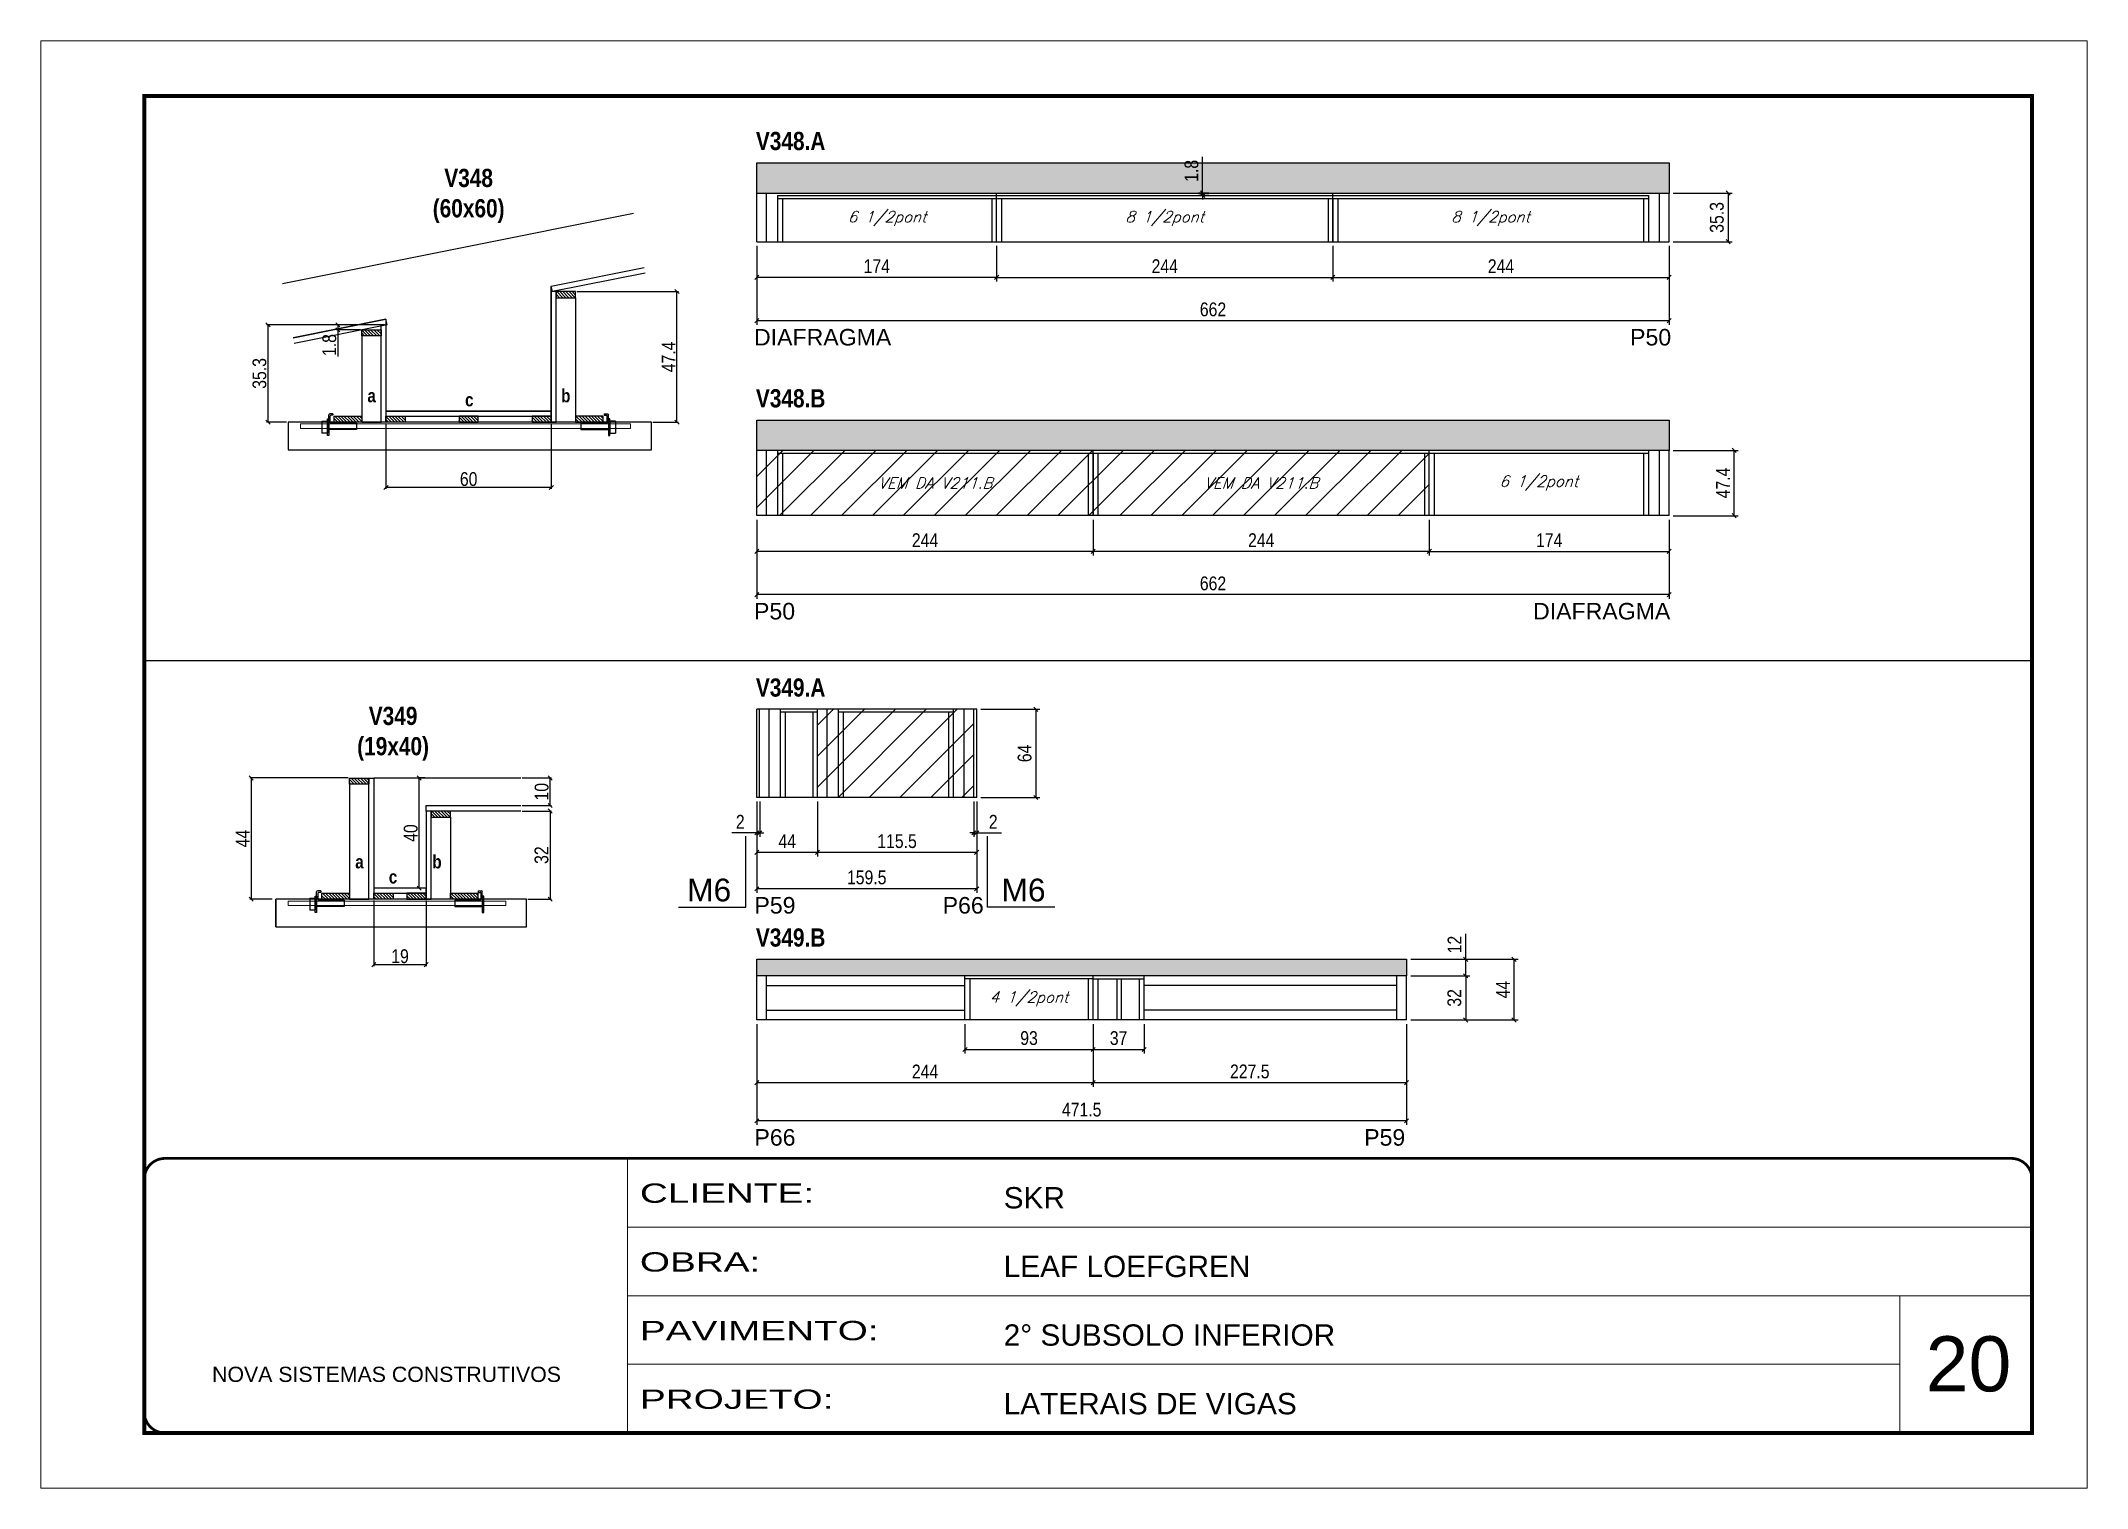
# Model space of a CAD drawing. Extents: x 3309 to 9590, y -2522 to 15424.
# Drawn here: x 8078 to 9563, y 8964 to 10014 of the extents above; entities that cross this region are included whole.
import ezdxf

# ---------------------------------------------------------------- set-up
doc = ezdxf.new("R2010")
doc.units = 0
doc.linetypes.add('CONTINUO', pattern=[0])
doc.linetypes.add('DASHED', pattern=[0.75, 0.5, -0.25])
for name, color, linetype in [('5', 5, 'Continuous'), ('barrote', 251, 'Continuous'), ('COTA', 241, 'Continuous'), ('detalhes', 4, 'Continuous'), ('NOMENCLATURA', 7, 'Continuous'), ('Painéis', 200, 'Continuous'), ('presilha', 1, 'Continuous'), ('SARR_2.2x10', 60, 'Continuous'), ('SARR_2.2x7', 40, 'Continuous'), ('SARR_3.5x7', 81, 'Continuous'), ('texto', 7, 'Continuous')]:
    doc.layers.add(name, color=color, linetype=linetype)
for name, color, linetype, lineweight in [('CARIMBO', 255, 'Continuous', 9), ('CONCRETO', 251, 'Continuous', 25), ('Folhas', 255, 'Continuous', 9), ('Hachura', 251, 'Continuous', 9), ('SARRAFO DE PRESSAO', 251, 'DASHED', 9), ('SCO-___-LAJ', 2, 'Continuous', 0)]:
    doc.layers.add(name, color=color, linetype=linetype, lineweight=lineweight)
doc.styles.add('ARIAL', font='arial.ttf')
doc.styles.add('COTA TECNICA', font='techl___.ttf', dxfattribs={"height": 10})
doc.styles.add('COTA TECNICA 2X', font='techl___.ttf', dxfattribs={"height": 10})
doc.styles.add('Romans', font='romans.shx')
doc.styles.get("Standard").update_dxf_attribs({"font": 'arial.ttf'})
doc.styles.add('TECNICA', font='techb___.ttf', dxfattribs={"height": 10})
doc.styles.add('Tecnologia', font='')
doc.styles.get('Tecnologia').set_extended_font_data('Forgotten Futurist')
doc.dimstyles.new('PAINEL', dxfattribs={"dimtxt": 10, "dimasz": 3, "dimexe": 3, "dimexo": 3, "dimgap": 3, "dimtad": 1, "dimdec": 1, "dimzin": 12, "dimdsep": 46, "dimtxsty": 'COTA TECNICA', "dimblk1": 'OBLIQUE', "dimblk2": 'OBLIQUE', "dimsah": 1, "dimcen": 0.9, "dimclrd": 4, "dimclre": 4, "dimclrt": 240, "dimadec": 1, "dimazin": 3, "dimtfac": 1, "dimtdec": 1, "dimtmove": 0, "dimatfit": 3, "dimfxl": 1, "dimtolj": 1, "dimtzin": 12, "dimarcsym": 0})
doc.dimstyles.new('SECAO', dxfattribs={"dimscale": 0.333333, "dimtxt": 5, "dimasz": 9, "dimexe": 3, "dimexo": 3, "dimgap": 3, "dimtad": 1, "dimdec": 1, "dimlfac": 0.5, "dimzin": 12, "dimdsep": 46, "dimtxsty": 'COTA TECNICA 2X', "dimblk1": 'OBLIQUE', "dimblk2": 'OBLIQUE', "dimsah": 1, "dimcen": 0.9, "dimclrd": 4, "dimclre": 4, "dimclrt": 240, "dimadec": 1, "dimazin": 3, "dimtfac": 1, "dimtdec": 1, "dimtmove": 0, "dimatfit": 3, "dimfxl": 1, "dimtolj": 1, "dimtzin": 12, "dimarcsym": 0})
pattern_1 = [(135, (41563.8285, -113775.199), (-1.122532015, -1.122532015), [])]
pattern_2 = [(135, (41484.2285, -113775.199), (-1.122532015, -1.122532015), [])]
pattern_3 = [(135, (41554.996, -114121.4133), (-1.122532015, -1.122532015), [])]

msp = doc.modelspace()

# ---------------------------------------------------------------- texts
at = {"layer": '5', "linetype": 'Continuous'}
for s, rotation, p in [('DIAFRAGMA', 359.99996, (8595.39, 9792.58)), ('P50', 0.00004, (9231.2, 9792.58)), ('P50', 359.99996, (8595.39, 9593.79)), ('DIAFRAGMA', 0.00004, (9160.77, 9593.79)), ('P59', 0.00004, (8595.69, 9380.4)), ('P66', 0.00004, (8732.28, 9380.4)), ('P66', 0.00004, (8595.69, 9212)), ('P59', 0.00004, (9038.21, 9212))]:
    msp.add_text(s, height=12, rotation=rotation, dxfattribs=at).set_placement(p)
at = {"layer": 'CARIMBO', "style": 'ARIAL'}
msp.add_text('20', height=40, dxfattribs=at).set_placement((9445.73, 9033.7))
at = {"layer": 'detalhes', "style": 'TECNICA'}
for s, p in [('a', (8314.82, 9751.36)), ('b', (8455.44, 9751.36)), ('c', (8385.7, 9748.44)), ('a', (8305.98, 9413.19)), ('b', (8361.96, 9413.18)), ('c', (8330.35, 9402.23))]:
    msp.add_text(s, height=9.6, dxfattribs=at).set_placement(p)
at = {"layer": 'NOMENCLATURA', "style": 'TECNICA'}
for s, p in [('V348.A', (8596.77, 9934.38)), ('V348.B', (8596.77, 9747.69)), ('V349.A', (8596.77, 9537.82)), ('V349.B', (8596.77, 9356.43))]:
    msp.add_text(s, height=13.2, dxfattribs=at).set_placement(p)
at = {"layer": 'NOMENCLATURA', "linetype": 'Continuous'}
for p in [(8546.83, 9389.25), (8774.97, 9389.25)]:
    msp.add_text('M6', height=16.5, dxfattribs=at).set_placement(p)
at = {"layer": 'NOMENCLATURA', "char_height": 13.2, "attachment_point": 2, "style": 'TECNICA'}
for s, insert in [('V348\\P(60x60)', (8388.29, 9920.76)), ('V349\\P(19x40)', (8333.46, 9530.45))]:
    msp.add_mtext_dynamic_manual_height_columns(s, width=300.2766, gutter_width=1, heights=[0], dxfattribs=dict(at, insert=insert))
at = {"layer": 'texto', "color": 2, "char_height": 8, "attachment_point": 5, "style": 'Romans'}
for s, insert in [('{\\Q19;\\C256;6 1/2pont}', (8691.99, 9884.65)), ('{\\Q19;\\C256;8 1/2pont}', (8893.49, 9884.65)), ('{\\Q19;\\C256;8 1/2pont}', (9129.99, 9884.65)), ('{\\Q19;\\C256;6 1/2pont}', (9164.99, 9692.81)), ('{\\Q19;\\C256;VEM DA V211.B}', (8726.99, 9692.81)), ('{\\Q19;\\C256;VEM DA V211.B}', (8963.49, 9692.81)), ('{\\Q19;\\C256;4 1/2pont}', (8794.99, 9318.52))]:
    msp.add_mtext(s, dxfattribs=dict(at, insert=insert))

# ---------------------------------------------------------------- blocks, each defined once
blk = doc.blocks.new('9999999999')
at = {"color": 30, "linetype": 'CONTINUO'}
for p, q in [((98564.6, 34230.2), (98564.6, 34429.4)), ((98564.6, 34379.6), (99584, 34379.6)), ((98564.6, 34329.8), (99488, 34329.8)), ((99584, 34329.8), (99488, 34329.8)), ((99488, 34329.8), (99488, 34230.2)), ((98564.6, 34280), (99488, 34280))]:
    blk.add_line(p, q, dxfattribs=at)
at = {"color": 30, "linetype": 'CONTINUO', "const_width": 2}
blk.add_lwpolyline([(99584, 34230.2), (99584, 34414.4, 0.414214), (99569, 34429.4), (98229, 34429.4, 0.414214), (98214, 34414.4), (98214, 34245.2, 0.414214), (98229, 34230.2), (99584, 34230.2)], format="xyb", dxfattribs=at)
at = {"layer": 'Folhas'}
blk.add_lwpolyline([(98139, 34190.2), (99624, 34190.2), (99624, 35240.2), (98139, 35240.2)], close=True, dxfattribs=at)
at = {"layer": 'Folhas', "color": 30, "const_width": 3}
blk.add_lwpolyline([(98214, 34230.2), (99584, 34230.2), (99584, 35200.2), (98214, 35200.2)], close=True, dxfattribs=at)
at = {"color": 7, "linetype": 'Continuous', "ltscale": 5, "style": 'ARIAL'}
for s, height, p in [('SKR', 15.48, (98837.7, 34393.1)), ('LEAF LOEFGREN', 15.483, (98837.7, 34343.3)), ('2° SUBSOLO INFERIOR', 15.483, (98837.7, 34293.5)), ('NOVA SISTEMAS CONSTRUTIVOS', 11.059, (98263.2, 34267.2)), ('LATERAIS DE VIGAS', 15.483, (98837.7, 34243.7))]:
    blk.add_text(s, height=height, dxfattribs=at).set_placement(p)
at = {"layer": 'Folhas', "color": 7, "style": 'Tecnologia', "width": 1.5}
for s, p in [('CLIENTE:', (98573.7, 34397.2)), ('OBRA:', (98573.7, 34347.3)), ('PAVIMENTO:', (98573.7, 34297.5)), ('PROJETO:', (98573.7, 34247.7))]:
    blk.add_text(s, height=14, dxfattribs=at).set_placement(p)
blk = doc.blocks.new('_Oblique')
at = {"color": 0, "linetype": 'ByBlock', "lineweight": -2}
blk.add_line((-0.5, -0.5), (0.5, 0.5), dxfattribs=at)
blk = doc.blocks.new('*D1602')
at = {"layer": 'COTA', "color": 4, "lineweight": -2, "transparency": 16777216}
for p, q in [((8328.3, 9736), (8328.3, 9688.5)), ((8448.3, 9736), (8448.3, 9688.5)), ((8448.3, 9689.5), (8328.3, 9689.5))]:
    blk.add_line(p, q, dxfattribs=at)
at = {"layer": 'Defpoints', "color": 0, "transparency": 16777216}
for p in [(8328.3, 9737), (8448.3, 9737), (8328.3, 9689.5)]:
    blk.add_point(p, dxfattribs=at)
at = {"layer": 'COTA', "color": 4, "lineweight": -2, "transparency": 16777216, "xscale": 3, "yscale": 3, "zscale": 3, "rotation": 180}
blk.add_blockref('_Oblique', (8328.3, 9689.5), dxfattribs=at)
at = {"layer": 'COTA', "color": 4, "lineweight": -2, "transparency": 16777216, "xscale": 3, "yscale": 3, "zscale": 3}
blk.add_blockref('_Oblique', (8448.3, 9689.5), dxfattribs=at)
at = {"layer": 'COTA', "color": 240, "transparency": 16777216, "insert": (8388.3, 9695.6), "char_height": 10, "attachment_point": 5, "style": 'COTA TECNICA 2X'}
blk.add_mtext('\\A1;60', dxfattribs=at)
blk = doc.blocks.new('PRESILHA METÁLICA 1')
at = {"layer": 'presilha'}
for p, q in [((0, 13), (6, 13)), ((0, 13), (0, 0)), ((6, 0), (0, 0)), ((6, 15.5), (7.5, 15.5)), ((6, -2.5), (6, 15.5)), ((6, 13), (6, 0)), ((7.5, 10.6), (7.5, 19.9)), ((7.5, 15.5), (7.5, -2.5)), ((37.5, 4.1), (7.5, 4.1)), ((12, 21), (8.6, 21)), ((9, 11.6), (9, 18.9)), ((12, 19.5), (9.6, 19.5)), ((37.5, 11), (9.6, 11)), ((12, 21), (12, 19.5)), ((37.5, 11), (37.5, 4.1)), ((7.5, -2.5), (6, -2.5))]:
    blk.add_line(p, q, dxfattribs=at)
for centre, radius, start, end in [((8.6, 19.9), 1.14, 90, 180), ((9.6, 18.9), 0.57, 90, 180), ((9.6, 11.6), 0.57, 180, 270)]:
    blk.add_arc(centre, radius, start, end, dxfattribs=at)
blk = doc.blocks.new('*D1603')
at = {"layer": 'COTA', "color": 4, "lineweight": -2, "transparency": 16777216}
for p, q in [((8466.9, 9831.7), (8540.5, 9831.7)), ((8539.5, 9737), (8539.5, 9831.7)), ((8521.9, 9737), (8540.5, 9737))]:
    blk.add_line(p, q, dxfattribs=at)
at = {"layer": 'Defpoints', "color": 0, "transparency": 16777216}
for p in [(8465.9, 9831.7), (8539.5, 9831.7), (8520.9, 9737)]:
    blk.add_point(p, dxfattribs=at)
at = {"layer": 'COTA', "color": 4, "lineweight": -2, "transparency": 16777216, "xscale": 3, "yscale": 3, "zscale": 3}
for p, rotation in [((8539.5, 9831.7), 90), ((8539.5, 9737), 270)]:
    blk.add_blockref('_Oblique', p, dxfattribs=dict(at, rotation=rotation))
at = {"layer": 'COTA', "color": 240, "transparency": 16777216, "insert": (8533.4, 9784.3), "char_height": 10, "attachment_point": 5, "rotation": 90, "style": 'COTA TECNICA 2X'}
blk.add_mtext('\\A1;47.4', dxfattribs=at)
blk = doc.blocks.new('*D1604')
at = {"layer": 'COTA', "color": 4, "lineweight": -2, "transparency": 16777216}
for p, q in [((8323.7, 9807.5), (8241.7, 9807.5)), ((8242.7, 9737), (8242.7, 9807.5)), ((8256.2, 9737), (8241.7, 9737))]:
    blk.add_line(p, q, dxfattribs=at)
at = {"layer": 'Defpoints', "color": 0, "transparency": 16777216}
for p in [(8242.7, 9807.5), (8324.7, 9807.5), (8257.2, 9737)]:
    blk.add_point(p, dxfattribs=at)
at = {"layer": 'COTA', "color": 4, "lineweight": -2, "transparency": 16777216, "xscale": 3, "yscale": 3, "zscale": 3}
for p, rotation in [((8242.7, 9807.5), 90), ((8242.7, 9737), 270)]:
    blk.add_blockref('_Oblique', p, dxfattribs=dict(at, rotation=rotation))
at = {"layer": 'COTA', "color": 240, "transparency": 16777216, "insert": (8236.5, 9772.3), "char_height": 10, "attachment_point": 5, "rotation": 90, "style": 'COTA TECNICA 2X'}
blk.add_mtext('\\A1;35.3', dxfattribs=at)
blk = doc.blocks.new('*D1605')
at = {"layer": 'COTA', "color": 4, "lineweight": -2, "transparency": 16777216}
for p, q in [((8327.3, 9807.5), (8292.3, 9807.5)), ((8309.7, 9804), (8292.3, 9804)), ((8293.3, 9807.5), (8293.3, 9804)), ((8293.3, 9804), (8293.3, 9784.7))]:
    blk.add_line(p, q, dxfattribs=at)
at = {"layer": 'Defpoints', "color": 0, "transparency": 16777216}
for p in [(8293.3, 9804), (8310.7, 9804), (8328.3, 9807.5)]:
    blk.add_point(p, dxfattribs=at)
at = {"layer": 'COTA', "color": 4, "lineweight": -2, "transparency": 16777216, "xscale": 3, "yscale": 3, "zscale": 3}
for p, rotation in [((8293.3, 9807.5), 90), ((8293.3, 9804), 270)]:
    blk.add_blockref('_Oblique', p, dxfattribs=dict(at, rotation=rotation))
at = {"layer": 'COTA', "color": 240, "transparency": 16777216, "insert": (8287.2, 9792.9), "char_height": 10, "attachment_point": 5, "rotation": 90, "style": 'COTA TECNICA 2X'}
blk.add_mtext('\\A1;1.8', dxfattribs=at)
blk = doc.blocks.new('*D1606')
at = {"layer": 'COTA', "color": 4, "linetype": 'ByBlock', "lineweight": -2, "transparency": 16777216}
for p, q in [((8771.5, 9864.9), (8771.5, 9839)), ((9015.5, 9864.9), (9015.5, 9839)), ((8771.5, 9842), (9015.5, 9842))]:
    blk.add_line(p, q, dxfattribs=at)
at = {"layer": 'Defpoints', "color": 0, "linetype": 'ByBlock', "transparency": 16777216}
for p in [(8771.5, 9867.9), (9015.5, 9867.9), (9015.5, 9842)]:
    blk.add_point(p, dxfattribs=at)
at = {"layer": 'COTA', "color": 4, "linetype": 'ByBlock', "lineweight": -2, "transparency": 16777216, "xscale": 3, "yscale": 3, "zscale": 3, "rotation": 180}
blk.add_blockref('_Oblique', (8771.5, 9842), dxfattribs=at)
at = {"layer": 'COTA', "color": 4, "linetype": 'ByBlock', "lineweight": -2, "transparency": 16777216, "xscale": 3, "yscale": 3, "zscale": 3}
blk.add_blockref('_Oblique', (9015.5, 9842), dxfattribs=at)
at = {"layer": 'COTA', "color": 240, "linetype": 'ByBlock', "transparency": 16777216, "insert": (8893.5, 9850.1), "char_height": 10, "attachment_point": 5, "style": 'COTA TECNICA'}
blk.add_mtext('\\A1;244', dxfattribs=at)
blk = doc.blocks.new('*D1607')
at = {"layer": 'COTA', "color": 4, "linetype": 'ByBlock', "lineweight": -2, "transparency": 16777216}
for p, q in [((9015.5, 9864.9), (9015.5, 9839)), ((9259.5, 9864.9), (9259.5, 9839)), ((9015.5, 9842), (9259.5, 9842))]:
    blk.add_line(p, q, dxfattribs=at)
at = {"layer": 'Defpoints', "color": 0, "linetype": 'ByBlock', "transparency": 16777216}
for p in [(9015.5, 9867.9), (9259.5, 9867.9), (9259.5, 9842)]:
    blk.add_point(p, dxfattribs=at)
at = {"layer": 'COTA', "color": 4, "linetype": 'ByBlock', "lineweight": -2, "transparency": 16777216, "xscale": 3, "yscale": 3, "zscale": 3, "rotation": 180}
blk.add_blockref('_Oblique', (9015.5, 9842), dxfattribs=at)
at = {"layer": 'COTA', "color": 4, "linetype": 'ByBlock', "lineweight": -2, "transparency": 16777216, "xscale": 3, "yscale": 3, "zscale": 3}
blk.add_blockref('_Oblique', (9259.5, 9842), dxfattribs=at)
at = {"layer": 'COTA', "color": 240, "linetype": 'ByBlock', "transparency": 16777216, "insert": (9137.5, 9850.1), "char_height": 10, "attachment_point": 5, "style": 'COTA TECNICA'}
blk.add_mtext('\\A1;244', dxfattribs=at)
blk = doc.blocks.new('*D1608')
at = {"layer": 'COTA', "color": 4, "lineweight": -2, "transparency": 16777216}
for p, q in [((8597.5, 9864.9), (8597.5, 9839)), ((8771.5, 9864.9), (8771.5, 9839)), ((8771.5, 9842), (8597.5, 9842))]:
    blk.add_line(p, q, dxfattribs=at)
at = {"layer": 'Defpoints', "color": 0, "transparency": 16777216}
for p in [(8597.5, 9867.9), (8771.5, 9867.9), (8597.5, 9842)]:
    blk.add_point(p, dxfattribs=at)
at = {"layer": 'COTA', "color": 4, "lineweight": -2, "transparency": 16777216, "xscale": 3, "yscale": 3, "zscale": 3, "rotation": 180}
blk.add_blockref('_Oblique', (8597.5, 9842), dxfattribs=at)
at = {"layer": 'COTA', "color": 4, "lineweight": -2, "transparency": 16777216, "xscale": 3, "yscale": 3, "zscale": 3}
blk.add_blockref('_Oblique', (8771.5, 9842), dxfattribs=at)
at = {"layer": 'COTA', "color": 240, "transparency": 16777216, "insert": (8684.5, 9850.1), "char_height": 10, "attachment_point": 5, "style": 'COTA TECNICA'}
blk.add_mtext('\\A1;174', dxfattribs=at)
blk = doc.blocks.new('*D1609')
at = {"layer": 'COTA', "color": 4, "linetype": 'ByBlock', "lineweight": -2, "transparency": 16777216}
for p, q in [((8841.5, 9666.1), (8841.5, 9640.2)), ((9085.5, 9666.1), (9085.5, 9640.2)), ((9085.5, 9643.2), (8841.5, 9643.2))]:
    blk.add_line(p, q, dxfattribs=at)
at = {"layer": 'Defpoints', "color": 0, "linetype": 'ByBlock', "transparency": 16777216}
for p in [(8841.5, 9669.1), (9085.5, 9669.1), (8841.5, 9643.2)]:
    blk.add_point(p, dxfattribs=at)
at = {"layer": 'COTA', "color": 4, "linetype": 'ByBlock', "lineweight": -2, "transparency": 16777216, "xscale": 3, "yscale": 3, "zscale": 3, "rotation": 180}
blk.add_blockref('_Oblique', (8841.5, 9643.2), dxfattribs=at)
at = {"layer": 'COTA', "color": 4, "linetype": 'ByBlock', "lineweight": -2, "transparency": 16777216, "xscale": 3, "yscale": 3, "zscale": 3}
blk.add_blockref('_Oblique', (9085.5, 9643.2), dxfattribs=at)
at = {"layer": 'COTA', "color": 240, "linetype": 'ByBlock', "transparency": 16777216, "insert": (8963.5, 9651.3), "char_height": 10, "attachment_point": 5, "style": 'COTA TECNICA'}
blk.add_mtext('\\A1;244', dxfattribs=at)
blk = doc.blocks.new('*D1610')
at = {"layer": 'COTA', "color": 4, "linetype": 'ByBlock', "lineweight": -2, "transparency": 16777216}
for p, q in [((8597.5, 9666.1), (8597.5, 9640.2)), ((8841.5, 9666.1), (8841.5, 9640.2)), ((8841.5, 9643.2), (8597.5, 9643.2))]:
    blk.add_line(p, q, dxfattribs=at)
at = {"layer": 'Defpoints', "color": 0, "linetype": 'ByBlock', "transparency": 16777216}
for p in [(8597.5, 9669.1), (8841.5, 9669.1), (8597.5, 9643.2)]:
    blk.add_point(p, dxfattribs=at)
at = {"layer": 'COTA', "color": 4, "linetype": 'ByBlock', "lineweight": -2, "transparency": 16777216, "xscale": 3, "yscale": 3, "zscale": 3, "rotation": 180}
blk.add_blockref('_Oblique', (8597.5, 9643.2), dxfattribs=at)
at = {"layer": 'COTA', "color": 4, "linetype": 'ByBlock', "lineweight": -2, "transparency": 16777216, "xscale": 3, "yscale": 3, "zscale": 3}
blk.add_blockref('_Oblique', (8841.5, 9643.2), dxfattribs=at)
at = {"layer": 'COTA', "color": 240, "linetype": 'ByBlock', "transparency": 16777216, "insert": (8719.5, 9651.3), "char_height": 10, "attachment_point": 5, "style": 'COTA TECNICA'}
blk.add_mtext('\\A1;244', dxfattribs=at)
blk = doc.blocks.new('*D1611')
at = {"layer": 'COTA', "color": 4, "linetype": 'ByBlock', "lineweight": -2, "transparency": 16777216}
for p, q in [((8597.5, 9666.1), (8597.5, 9608.8)), ((9259.5, 9666.1), (9259.5, 9608.8)), ((9259.5, 9611.8), (8597.5, 9611.8))]:
    blk.add_line(p, q, dxfattribs=at)
at = {"layer": 'Defpoints', "color": 0, "linetype": 'ByBlock', "transparency": 16777216}
for p in [(8597.5, 9669.1), (9259.5, 9669.1), (8597.5, 9611.8)]:
    blk.add_point(p, dxfattribs=at)
at = {"layer": 'COTA', "color": 4, "linetype": 'ByBlock', "lineweight": -2, "transparency": 16777216, "xscale": 3, "yscale": 3, "zscale": 3, "rotation": 180}
blk.add_blockref('_Oblique', (8597.5, 9611.8), dxfattribs=at)
at = {"layer": 'COTA', "color": 4, "linetype": 'ByBlock', "lineweight": -2, "transparency": 16777216, "xscale": 3, "yscale": 3, "zscale": 3}
blk.add_blockref('_Oblique', (9259.5, 9611.8), dxfattribs=at)
at = {"layer": 'COTA', "color": 240, "linetype": 'ByBlock', "transparency": 16777216, "insert": (8928.5, 9619.9), "char_height": 10, "attachment_point": 5, "style": 'COTA TECNICA'}
blk.add_mtext('\\A1;662', dxfattribs=at)
blk = doc.blocks.new('*D1612')
at = {"layer": 'COTA', "color": 4, "lineweight": -2, "transparency": 16777216}
for p, q in [((9085.5, 9666.1), (9085.5, 9640.2)), ((9259.5, 9666.1), (9259.5, 9640.2)), ((9085.5, 9643.2), (9259.5, 9643.2))]:
    blk.add_line(p, q, dxfattribs=at)
at = {"layer": 'Defpoints', "color": 0, "transparency": 16777216}
for p in [(9085.5, 9669.1), (9259.5, 9669.1), (9259.5, 9643.2)]:
    blk.add_point(p, dxfattribs=at)
at = {"layer": 'COTA', "color": 4, "lineweight": -2, "transparency": 16777216, "xscale": 3, "yscale": 3, "zscale": 3, "rotation": 180}
blk.add_blockref('_Oblique', (9085.5, 9643.2), dxfattribs=at)
at = {"layer": 'COTA', "color": 4, "lineweight": -2, "transparency": 16777216, "xscale": 3, "yscale": 3, "zscale": 3}
blk.add_blockref('_Oblique', (9259.5, 9643.2), dxfattribs=at)
at = {"layer": 'COTA', "color": 240, "transparency": 16777216, "insert": (9172.5, 9651.3), "char_height": 10, "attachment_point": 5, "style": 'COTA TECNICA'}
blk.add_mtext('\\A1;174', dxfattribs=at)
blk = doc.blocks.new('*D1613')
at = {"layer": 'COTA', "color": 4, "lineweight": -2, "transparency": 16777216}
for p, q in [((9262.5, 9716.5), (9309.7, 9716.5)), ((9306.7, 9669.1), (9306.7, 9716.5)), ((9262.5, 9669.1), (9309.7, 9669.1))]:
    blk.add_line(p, q, dxfattribs=at)
at = {"layer": 'Defpoints', "color": 0, "transparency": 16777216}
for p in [(9259.5, 9716.5), (9306.7, 9716.5), (9259.5, 9669.1)]:
    blk.add_point(p, dxfattribs=at)
at = {"layer": 'COTA', "color": 4, "lineweight": -2, "transparency": 16777216, "xscale": 3, "yscale": 3, "zscale": 3}
for p, rotation in [((9306.7, 9716.5), 90), ((9306.7, 9669.1), 270)]:
    blk.add_blockref('_Oblique', p, dxfattribs=dict(at, rotation=rotation))
at = {"layer": 'COTA', "color": 240, "transparency": 16777216, "insert": (9298.6, 9692.8), "char_height": 10, "attachment_point": 5, "rotation": 90, "style": 'COTA TECNICA'}
blk.add_mtext('\\A1;47.4', dxfattribs=at)
blk = doc.blocks.new('*D1614')
at = {"layer": 'COTA', "color": 4, "lineweight": -2, "transparency": 16777216}
for p, q in [((8921, 9903.2), (8921, 9929.5)), ((8925.5, 9903.2), (8918, 9903.2)), ((8925.5, 9901.4), (8918, 9901.4)), ((8921, 9901.4), (8921, 9903.2)), ((8921, 9901.4), (8921, 9898.4))]:
    blk.add_line(p, q, dxfattribs=at)
at = {"layer": 'Defpoints', "color": 0, "transparency": 16777216}
for p in [(8921, 9903.2), (8928.5, 9903.2), (8928.5, 9901.4)]:
    blk.add_point(p, dxfattribs=at)
at = {"layer": 'COTA', "color": 4, "lineweight": -2, "transparency": 16777216, "xscale": 3, "yscale": 3, "zscale": 3}
for p, rotation in [((8921, 9903.2), 270), ((8921, 9901.4), 90)]:
    blk.add_blockref('_Oblique', p, dxfattribs=dict(at, rotation=rotation))
at = {"layer": 'COTA', "color": 240, "transparency": 16777216, "insert": (8912.9, 9919.3), "char_height": 10, "attachment_point": 5, "rotation": 90, "style": 'COTA TECNICA'}
blk.add_mtext('\\A1;1.8', dxfattribs=at)
blk = doc.blocks.new('*D1615')
at = {"layer": 'COTA', "color": 4, "lineweight": -2, "transparency": 16777216}
for p, q in [((8597.5, 9864.9), (8597.5, 9807.6)), ((9259.5, 9864.9), (9259.5, 9807.6)), ((8597.5, 9810.6), (9259.5, 9810.6))]:
    blk.add_line(p, q, dxfattribs=at)
at = {"layer": 'Defpoints', "color": 0, "transparency": 16777216}
for p in [(8597.5, 9867.9), (9259.5, 9867.9), (9259.5, 9810.6)]:
    blk.add_point(p, dxfattribs=at)
at = {"layer": 'COTA', "color": 4, "lineweight": -2, "transparency": 16777216, "xscale": 3, "yscale": 3, "zscale": 3, "rotation": 180}
blk.add_blockref('_Oblique', (8597.5, 9810.6), dxfattribs=at)
at = {"layer": 'COTA', "color": 4, "lineweight": -2, "transparency": 16777216, "xscale": 3, "yscale": 3, "zscale": 3}
blk.add_blockref('_Oblique', (9259.5, 9810.6), dxfattribs=at)
at = {"layer": 'COTA', "color": 240, "transparency": 16777216, "insert": (8928.5, 9818.7), "char_height": 10, "attachment_point": 5, "style": 'COTA TECNICA'}
blk.add_mtext('\\A1;662', dxfattribs=at)
blk = doc.blocks.new('*D1616')
at = {"layer": 'COTA', "color": 4, "lineweight": -2, "transparency": 16777216}
for p, q in [((9262.5, 9903.2), (9305.4, 9903.2)), ((9302.4, 9903.2), (9302.4, 9867.9)), ((9262.5, 9867.9), (9305.4, 9867.9))]:
    blk.add_line(p, q, dxfattribs=at)
at = {"layer": 'Defpoints', "color": 0, "transparency": 16777216}
for p in [(9259.5, 9903.2), (9259.5, 9867.9), (9302.4, 9867.9)]:
    blk.add_point(p, dxfattribs=at)
at = {"layer": 'COTA', "color": 4, "lineweight": -2, "transparency": 16777216, "xscale": 3, "yscale": 3, "zscale": 3}
for p, rotation in [((9302.4, 9903.2), 90), ((9302.4, 9867.9), 270)]:
    blk.add_blockref('_Oblique', p, dxfattribs=dict(at, rotation=rotation))
at = {"layer": 'COTA', "color": 240, "transparency": 16777216, "insert": (9294.2, 9885.5), "char_height": 10, "attachment_point": 5, "rotation": 90, "style": 'COTA TECNICA'}
blk.add_mtext('\\A1;35.3', dxfattribs=at)
blk = doc.blocks.new('*D1617')
at = {"layer": 'COTA', "color": 4, "lineweight": -2, "transparency": 16777216}
for p, q in [((8319.5, 9389.8), (8319.5, 9342.3)), ((8357.5, 9389.8), (8357.5, 9342.3)), ((8357.5, 9343.3), (8319.5, 9343.3))]:
    blk.add_line(p, q, dxfattribs=at)
at = {"layer": 'Defpoints', "color": 0, "transparency": 16777216}
for p in [(8319.5, 9390.8), (8357.5, 9390.8), (8319.5, 9343.3)]:
    blk.add_point(p, dxfattribs=at)
at = {"layer": 'COTA', "color": 4, "lineweight": -2, "transparency": 16777216, "xscale": 3, "yscale": 3, "zscale": 3, "rotation": 180}
blk.add_blockref('_Oblique', (8319.5, 9343.3), dxfattribs=at)
at = {"layer": 'COTA', "color": 4, "lineweight": -2, "transparency": 16777216, "xscale": 3, "yscale": 3, "zscale": 3}
blk.add_blockref('_Oblique', (8357.5, 9343.3), dxfattribs=at)
at = {"layer": 'COTA', "color": 240, "transparency": 16777216, "insert": (8338.5, 9349.4), "char_height": 10, "attachment_point": 5, "style": 'COTA TECNICA 2X'}
blk.add_mtext('\\A1;19', dxfattribs=at)
blk = doc.blocks.new('PRESILHA METÁLICA 2')
at = {"layer": 'presilha'}
for p, q in [((-5.2, 23.5), (-5.2, 22)), ((-5.2, 23.5), (-1.9, 23.5)), ((-0.8, 14.6), (-0.8, 22.4)), ((-30.8, 13.5), (-30.8, 6.6)), ((-30.8, 13.5), (-2.8, 13.5)), ((-30.8, 6.6), (-0.8, 6.6)), ((-5.2, 22), (-2.8, 22)), ((-2.2, 14.1), (-2.2, 21.4)), ((0.8, 18), (-0.8, 18)), ((-0.8, 18), (-0.8, 0)), ((-0.8, 0), (0.8, 0)), ((0.8, 0), (0.8, 18))]:
    blk.add_line(p, q, dxfattribs=at)
for centre, radius, start, end in [((-1.9, 22.4), 1.14, 0, 90), ((-2.8, 21.4), 0.57, 0, 90), ((-2.8, 14.1), 0.57, 270, 0)]:
    blk.add_arc(centre, radius, start, end, dxfattribs=at)
blk = doc.blocks.new('*D1618')
at = {"layer": 'COTA', "color": 4, "lineweight": -2, "transparency": 16777216}
for p, q in [((8300.9, 9478.8), (8229.4, 9478.8)), ((8230.4, 9478.8), (8230.4, 9390.8)), ((8245.6, 9390.8), (8229.4, 9390.8))]:
    blk.add_line(p, q, dxfattribs=at)
at = {"layer": 'Defpoints', "color": 0, "transparency": 16777216}
for p in [(8301.9, 9478.8), (8230.4, 9390.8), (8246.6, 9390.8)]:
    blk.add_point(p, dxfattribs=at)
at = {"layer": 'COTA', "color": 4, "lineweight": -2, "transparency": 16777216, "xscale": 3, "yscale": 3, "zscale": 3}
for p, rotation in [((8230.4, 9478.8), 90), ((8230.4, 9390.8), 270)]:
    blk.add_blockref('_Oblique', p, dxfattribs=dict(at, rotation=rotation))
at = {"layer": 'COTA', "color": 240, "transparency": 16777216, "insert": (8224.3, 9434.8), "char_height": 10, "attachment_point": 5, "rotation": 90, "style": 'COTA TECNICA 2X'}
blk.add_mtext('\\A1;44', dxfattribs=at)
blk = doc.blocks.new('*D1619')
at = {"layer": 'COTA', "color": 4, "lineweight": -2, "transparency": 16777216}
for p, q in [((8427.2, 9454.8), (8448.4, 9454.8)), ((8447.4, 9454.8), (8447.4, 9390.8)), ((8431.3, 9390.8), (8448.4, 9390.8))]:
    blk.add_line(p, q, dxfattribs=at)
at = {"layer": 'Defpoints', "color": 0, "transparency": 16777216}
for p in [(8426.2, 9454.8), (8430.3, 9390.8), (8447.4, 9390.8)]:
    blk.add_point(p, dxfattribs=at)
at = {"layer": 'COTA', "color": 4, "lineweight": -2, "transparency": 16777216, "xscale": 3, "yscale": 3, "zscale": 3}
for p, rotation in [((8447.4, 9454.8), 90), ((8447.4, 9390.8), 270)]:
    blk.add_blockref('_Oblique', p, dxfattribs=dict(at, rotation=rotation))
at = {"layer": 'COTA', "color": 240, "transparency": 16777216, "insert": (8441.2, 9422.8), "char_height": 10, "attachment_point": 5, "rotation": 90, "style": 'COTA TECNICA 2X'}
blk.add_mtext('\\A1;32', dxfattribs=at)
blk = doc.blocks.new('*D1620')
at = {"layer": 'COTA', "color": 4, "lineweight": -2, "transparency": 16777216}
for p, q in [((8356.5, 9478.8), (8351.4, 9478.8)), ((8352.4, 9398.8), (8352.4, 9478.8)), ((8356.5, 9398.8), (8351.4, 9398.8))]:
    blk.add_line(p, q, dxfattribs=at)
at = {"layer": 'Defpoints', "color": 0, "transparency": 16777216}
for p in [(8352.4, 9478.8), (8357.5, 9478.8), (8357.5, 9398.8)]:
    blk.add_point(p, dxfattribs=at)
at = {"layer": 'COTA', "color": 4, "lineweight": -2, "transparency": 16777216, "xscale": 3, "yscale": 3, "zscale": 3}
for p, rotation in [((8352.4, 9478.8), 90), ((8352.4, 9398.8), 270)]:
    blk.add_blockref('_Oblique', p, dxfattribs=dict(at, rotation=rotation))
at = {"layer": 'COTA', "color": 240, "transparency": 16777216, "insert": (8346.3, 9438.8), "char_height": 10, "attachment_point": 5, "rotation": 90, "style": 'COTA TECNICA 2X'}
blk.add_mtext('\\A1;40', dxfattribs=at)
blk = doc.blocks.new('*D1621')
at = {"layer": 'COTA', "color": 4, "lineweight": -2, "transparency": 16777216}
for p, q in [((8427.2, 9478.8), (8448.4, 9478.8)), ((8447.4, 9458.8), (8447.4, 9478.8)), ((8427.2, 9458.8), (8448.4, 9458.8))]:
    blk.add_line(p, q, dxfattribs=at)
at = {"layer": 'Defpoints', "color": 0, "transparency": 16777216}
for p in [(8426.2, 9478.8), (8447.4, 9478.8), (8426.2, 9458.8)]:
    blk.add_point(p, dxfattribs=at)
at = {"layer": 'COTA', "color": 4, "lineweight": -2, "transparency": 16777216, "xscale": 3, "yscale": 3, "zscale": 3}
for p, rotation in [((8447.4, 9478.8), 90), ((8447.4, 9458.8), 270)]:
    blk.add_blockref('_Oblique', p, dxfattribs=dict(at, rotation=rotation))
at = {"layer": 'COTA', "color": 240, "transparency": 16777216, "insert": (8441.3, 9468.8), "char_height": 10, "attachment_point": 5, "rotation": 90, "style": 'COTA TECNICA 2X'}
blk.add_mtext('\\A1;10', dxfattribs=at)
blk = doc.blocks.new('*D1624')
at = {"layer": 'COTA', "color": 4, "linetype": 'ByBlock', "lineweight": -2, "transparency": 16777216}
for p, q in [((8641.5, 9461.6), (8641.5, 9421.8)), ((8757, 9461.6), (8757, 9421.8)), ((8757, 9424.8), (8641.5, 9424.8))]:
    blk.add_line(p, q, dxfattribs=at)
at = {"layer": 'Defpoints', "color": 0, "linetype": 'ByBlock', "transparency": 16777216}
for p in [(8641.5, 9464.6), (8757, 9464.6), (8641.5, 9424.8)]:
    blk.add_point(p, dxfattribs=at)
at = {"layer": 'COTA', "color": 4, "linetype": 'ByBlock', "lineweight": -2, "transparency": 16777216, "xscale": 3, "yscale": 3, "zscale": 3, "rotation": 180}
blk.add_blockref('_Oblique', (8641.5, 9424.8), dxfattribs=at)
at = {"layer": 'COTA', "color": 4, "linetype": 'ByBlock', "lineweight": -2, "transparency": 16777216, "xscale": 3, "yscale": 3, "zscale": 3}
blk.add_blockref('_Oblique', (8757, 9424.8), dxfattribs=at)
at = {"layer": 'COTA', "color": 240, "linetype": 'ByBlock', "transparency": 16777216, "insert": (8699.2, 9432.9), "char_height": 10, "attachment_point": 5, "style": 'COTA TECNICA'}
blk.add_mtext('\\A1;115.5', dxfattribs=at)
blk = doc.blocks.new('*D1625')
at = {"layer": 'COTA', "color": 4, "lineweight": -2, "transparency": 16777216}
for p, q in [((8760, 9528.6), (8802.9, 9528.6)), ((8799.9, 9528.6), (8799.9, 9464.6)), ((8760, 9464.6), (8802.9, 9464.6))]:
    blk.add_line(p, q, dxfattribs=at)
at = {"layer": 'Defpoints', "color": 0, "transparency": 16777216}
for p in [(8757, 9528.6), (8757, 9464.6), (8799.9, 9464.6)]:
    blk.add_point(p, dxfattribs=at)
at = {"layer": 'COTA', "color": 4, "lineweight": -2, "transparency": 16777216, "xscale": 3, "yscale": 3, "zscale": 3}
for p, rotation in [((8799.9, 9528.6), 90), ((8799.9, 9464.6), 270)]:
    blk.add_blockref('_Oblique', p, dxfattribs=dict(at, rotation=rotation))
at = {"layer": 'COTA', "color": 240, "transparency": 16777216, "insert": (8791.8, 9496.6), "char_height": 10, "attachment_point": 5, "rotation": 90, "style": 'COTA TECNICA'}
blk.add_mtext('\\A1;64', dxfattribs=at)
blk = doc.blocks.new('*D1622')
at = {"layer": 'COTA', "color": 4, "linetype": 'ByBlock', "lineweight": -2, "transparency": 16777216}
for p, q in [((8841.5, 9300.2), (8841.5, 9254.7)), ((9069, 9300.2), (9069, 9254.7)), ((9069, 9257.7), (8841.5, 9257.7))]:
    blk.add_line(p, q, dxfattribs=at)
at = {"layer": 'Defpoints', "color": 0, "linetype": 'ByBlock', "transparency": 16777216}
for p in [(8841.5, 9303.2), (9069, 9303.2), (8841.5, 9257.7)]:
    blk.add_point(p, dxfattribs=at)
at = {"layer": 'COTA', "color": 4, "linetype": 'ByBlock', "lineweight": -2, "transparency": 16777216, "xscale": 3, "yscale": 3, "zscale": 3, "rotation": 180}
blk.add_blockref('_Oblique', (8841.5, 9257.7), dxfattribs=at)
at = {"layer": 'COTA', "color": 4, "linetype": 'ByBlock', "lineweight": -2, "transparency": 16777216, "xscale": 3, "yscale": 3, "zscale": 3}
blk.add_blockref('_Oblique', (9069, 9257.7), dxfattribs=at)
at = {"layer": 'COTA', "color": 240, "linetype": 'ByBlock', "transparency": 16777216, "insert": (8955.2, 9265.8), "char_height": 10, "attachment_point": 5, "style": 'COTA TECNICA'}
blk.add_mtext('\\A1;227.5', dxfattribs=at)
blk = doc.blocks.new('*D1623')
at = {"layer": 'COTA', "color": 4, "linetype": 'ByBlock', "lineweight": -2, "transparency": 16777216}
for p, q in [((8597.5, 9300.2), (8597.5, 9254.7)), ((8841.5, 9300.2), (8841.5, 9254.7)), ((8841.5, 9257.7), (8597.5, 9257.7))]:
    blk.add_line(p, q, dxfattribs=at)
at = {"layer": 'Defpoints', "color": 0, "linetype": 'ByBlock', "transparency": 16777216}
for p in [(8597.5, 9303.2), (8841.5, 9303.2), (8597.5, 9257.7)]:
    blk.add_point(p, dxfattribs=at)
at = {"layer": 'COTA', "color": 4, "linetype": 'ByBlock', "lineweight": -2, "transparency": 16777216, "xscale": 3, "yscale": 3, "zscale": 3, "rotation": 180}
blk.add_blockref('_Oblique', (8597.5, 9257.7), dxfattribs=at)
at = {"layer": 'COTA', "color": 4, "linetype": 'ByBlock', "lineweight": -2, "transparency": 16777216, "xscale": 3, "yscale": 3, "zscale": 3}
blk.add_blockref('_Oblique', (8841.5, 9257.7), dxfattribs=at)
at = {"layer": 'COTA', "color": 240, "linetype": 'ByBlock', "transparency": 16777216, "insert": (8719.5, 9265.8), "char_height": 10, "attachment_point": 5, "style": 'COTA TECNICA'}
blk.add_mtext('\\A1;244', dxfattribs=at)
blk = doc.blocks.new('*D1626')
at = {"layer": 'COTA', "color": 4, "linetype": 'ByBlock', "lineweight": -2, "transparency": 16777216}
for p, q in [((8597.5, 9300.2), (8597.5, 9227)), ((9069, 9300.2), (9069, 9227)), ((9069, 9230), (8597.5, 9230))]:
    blk.add_line(p, q, dxfattribs=at)
at = {"layer": 'Defpoints', "color": 0, "linetype": 'ByBlock', "transparency": 16777216}
for p in [(8597.5, 9303.2), (9069, 9303.2), (8597.5, 9230)]:
    blk.add_point(p, dxfattribs=at)
at = {"layer": 'COTA', "color": 4, "linetype": 'ByBlock', "lineweight": -2, "transparency": 16777216, "xscale": 3, "yscale": 3, "zscale": 3, "rotation": 180}
blk.add_blockref('_Oblique', (8597.5, 9230), dxfattribs=at)
at = {"layer": 'COTA', "color": 4, "linetype": 'ByBlock', "lineweight": -2, "transparency": 16777216, "xscale": 3, "yscale": 3, "zscale": 3}
blk.add_blockref('_Oblique', (9069, 9230), dxfattribs=at)
at = {"layer": 'COTA', "color": 240, "linetype": 'ByBlock', "transparency": 16777216, "insert": (8833.2, 9238.1), "char_height": 10, "attachment_point": 5, "style": 'COTA TECNICA'}
blk.add_mtext('\\A1;471.5', dxfattribs=at)
blk = doc.blocks.new('*D1627')
at = {"layer": 'COTA', "color": 4, "lineweight": -2, "transparency": 16777216}
for p, q in [((9072, 9335.2), (9114.9, 9335.2)), ((9111.9, 9335.2), (9111.9, 9303.2)), ((9072, 9303.2), (9114.9, 9303.2))]:
    blk.add_line(p, q, dxfattribs=at)
at = {"layer": 'Defpoints', "color": 0, "transparency": 16777216}
for p in [(9069, 9335.2), (9069, 9303.2), (9111.9, 9303.2)]:
    blk.add_point(p, dxfattribs=at)
at = {"layer": 'COTA', "color": 4, "lineweight": -2, "transparency": 16777216, "xscale": 3, "yscale": 3, "zscale": 3}
for p, rotation in [((9111.9, 9335.2), 90), ((9111.9, 9303.2), 270)]:
    blk.add_blockref('_Oblique', p, dxfattribs=dict(at, rotation=rotation))
at = {"layer": 'COTA', "color": 240, "transparency": 16777216, "insert": (9103.7, 9319.2), "char_height": 10, "attachment_point": 5, "rotation": 90, "style": 'COTA TECNICA'}
blk.add_mtext('\\A1;32', dxfattribs=at)
blk = doc.blocks.new('*D1628')
at = {"layer": 'COTA', "color": 4, "lineweight": -2, "transparency": 16777216}
for p, q in [((9111.9, 9347.2), (9111.9, 9365.6)), ((9072, 9347.2), (9114.9, 9347.2)), ((9111.9, 9335.2), (9111.9, 9347.2)), ((9072, 9335.2), (9114.9, 9335.2))]:
    blk.add_line(p, q, dxfattribs=at)
at = {"layer": 'Defpoints', "color": 0, "transparency": 16777216}
for p in [(9069, 9347.2), (9111.9, 9347.2), (9069, 9335.2)]:
    blk.add_point(p, dxfattribs=at)
at = {"layer": 'COTA', "color": 4, "lineweight": -2, "transparency": 16777216, "xscale": 3, "yscale": 3, "zscale": 3}
for p, rotation in [((9111.9, 9347.2), 90), ((9111.9, 9335.2), 270)]:
    blk.add_blockref('_Oblique', p, dxfattribs=dict(at, rotation=rotation))
at = {"layer": 'COTA', "color": 240, "transparency": 16777216, "insert": (9103.8, 9357.9), "char_height": 10, "attachment_point": 5, "rotation": 90, "style": 'COTA TECNICA'}
blk.add_mtext('\\A1;12', dxfattribs=at)
blk = doc.blocks.new('*D1629')
at = {"layer": 'COTA', "color": 4, "lineweight": -2, "transparency": 16777216}
for p, q in [((9072, 9347.2), (9150, 9347.2)), ((9147, 9303.2), (9147, 9347.2)), ((9072, 9303.2), (9150, 9303.2))]:
    blk.add_line(p, q, dxfattribs=at)
at = {"layer": 'Defpoints', "color": 0, "transparency": 16777216}
for p in [(9069, 9347.2), (9147, 9347.2), (9069, 9303.2)]:
    blk.add_point(p, dxfattribs=at)
at = {"layer": 'COTA', "color": 4, "lineweight": -2, "transparency": 16777216, "xscale": 3, "yscale": 3, "zscale": 3}
for p, rotation in [((9147, 9347.2), 90), ((9147, 9303.2), 270)]:
    blk.add_blockref('_Oblique', p, dxfattribs=dict(at, rotation=rotation))
at = {"layer": 'COTA', "color": 240, "transparency": 16777216, "insert": (9139, 9325.2), "char_height": 10, "attachment_point": 5, "rotation": 90, "style": 'COTA TECNICA'}
blk.add_mtext('\\A1;44', dxfattribs=at)
blk = doc.blocks.new('*D1630')
at = {"layer": 'COTA', "color": 4, "lineweight": -2, "transparency": 16777216}
for p, q in [((8755, 9461.6), (8755, 9436)), ((8757, 9461.6), (8757, 9436)), ((8755, 9439), (8752, 9439)), ((8755, 9439), (8757, 9439)), ((8757, 9439), (8775.1, 9439))]:
    blk.add_line(p, q, dxfattribs=at)
at = {"layer": 'Defpoints', "color": 0, "transparency": 16777216}
for p in [(8755, 9464.6), (8757, 9464.6), (8757, 9439)]:
    blk.add_point(p, dxfattribs=at)
at = {"layer": 'COTA', "color": 4, "lineweight": -2, "transparency": 16777216, "xscale": 3, "yscale": 3, "zscale": 3}
blk.add_blockref('_Oblique', (8755, 9439), dxfattribs=at)
at = {"layer": 'COTA', "color": 4, "lineweight": -2, "transparency": 16777216, "xscale": 3, "yscale": 3, "zscale": 3, "rotation": 180}
blk.add_blockref('_Oblique', (8757, 9439), dxfattribs=at)
at = {"layer": 'COTA', "color": 240, "transparency": 16777216, "insert": (8769, 9447), "char_height": 10, "attachment_point": 5, "style": 'COTA TECNICA'}
blk.add_mtext('\\A1;2', dxfattribs=at)
blk = doc.blocks.new('*D1631')
at = {"layer": 'COTA', "color": 4, "lineweight": -2, "transparency": 16777216}
for p, q in [((8748.5, 9300.2), (8748.5, 9278.8)), ((8841.5, 9300.2), (8841.5, 9278.8)), ((8748.5, 9281.8), (8841.5, 9281.8))]:
    blk.add_line(p, q, dxfattribs=at)
at = {"layer": 'Defpoints', "color": 0, "transparency": 16777216}
for p in [(8748.5, 9303.2), (8841.5, 9303.2), (8841.5, 9281.8)]:
    blk.add_point(p, dxfattribs=at)
at = {"layer": 'COTA', "color": 4, "lineweight": -2, "transparency": 16777216, "xscale": 3, "yscale": 3, "zscale": 3, "rotation": 180}
blk.add_blockref('_Oblique', (8748.5, 9281.8), dxfattribs=at)
at = {"layer": 'COTA', "color": 4, "lineweight": -2, "transparency": 16777216, "xscale": 3, "yscale": 3, "zscale": 3}
blk.add_blockref('_Oblique', (8841.5, 9281.8), dxfattribs=at)
at = {"layer": 'COTA', "color": 240, "transparency": 16777216, "insert": (8795, 9290), "char_height": 10, "attachment_point": 5, "style": 'COTA TECNICA'}
blk.add_mtext('\\A1;93', dxfattribs=at)
blk = doc.blocks.new('*D1632')
at = {"layer": 'COTA', "color": 4, "lineweight": -2, "transparency": 16777216}
for p, q in [((8841.5, 9300.2), (8841.5, 9278.8)), ((8878.5, 9300.2), (8878.5, 9278.8)), ((8841.5, 9281.8), (8878.5, 9281.8))]:
    blk.add_line(p, q, dxfattribs=at)
at = {"layer": 'Defpoints', "color": 0, "transparency": 16777216}
for p in [(8841.5, 9303.2), (8878.5, 9303.2), (8878.5, 9281.8)]:
    blk.add_point(p, dxfattribs=at)
at = {"layer": 'COTA', "color": 4, "lineweight": -2, "transparency": 16777216, "xscale": 3, "yscale": 3, "zscale": 3, "rotation": 180}
blk.add_blockref('_Oblique', (8841.5, 9281.8), dxfattribs=at)
at = {"layer": 'COTA', "color": 4, "lineweight": -2, "transparency": 16777216, "xscale": 3, "yscale": 3, "zscale": 3}
blk.add_blockref('_Oblique', (8878.5, 9281.8), dxfattribs=at)
at = {"layer": 'COTA', "color": 240, "transparency": 16777216, "insert": (8860, 9290), "char_height": 10, "attachment_point": 5, "style": 'COTA TECNICA'}
blk.add_mtext('\\A1;37', dxfattribs=at)
blk = doc.blocks.new('*D1633')
at = {"layer": 'COTA', "color": 4, "lineweight": -2, "transparency": 16777216}
for p, q in [((8597.5, 9461.6), (8597.5, 9421.8)), ((8641.5, 9461.6), (8641.5, 9421.8)), ((8641.5, 9424.8), (8597.5, 9424.8))]:
    blk.add_line(p, q, dxfattribs=at)
at = {"layer": 'Defpoints', "color": 0, "transparency": 16777216}
for p in [(8597.5, 9464.6), (8641.5, 9464.6), (8597.5, 9424.8)]:
    blk.add_point(p, dxfattribs=at)
at = {"layer": 'COTA', "color": 4, "lineweight": -2, "transparency": 16777216, "xscale": 3, "yscale": 3, "zscale": 3, "rotation": 180}
blk.add_blockref('_Oblique', (8597.5, 9424.8), dxfattribs=at)
at = {"layer": 'COTA', "color": 4, "lineweight": -2, "transparency": 16777216, "xscale": 3, "yscale": 3, "zscale": 3}
blk.add_blockref('_Oblique', (8641.5, 9424.8), dxfattribs=at)
at = {"layer": 'COTA', "color": 240, "transparency": 16777216, "insert": (8619.5, 9432.9), "char_height": 10, "attachment_point": 5, "style": 'COTA TECNICA'}
blk.add_mtext('\\A1;44', dxfattribs=at)
blk = doc.blocks.new('*D1634')
at = {"layer": 'COTA', "color": 4, "lineweight": -2, "transparency": 16777216}
for p, q in [((8597.5, 9461.6), (8597.5, 9436)), ((8599.5, 9461.6), (8599.5, 9436)), ((8597.5, 9439), (8579.4, 9439)), ((8599.5, 9439), (8597.5, 9439)), ((8599.5, 9439), (8602.5, 9439))]:
    blk.add_line(p, q, dxfattribs=at)
at = {"layer": 'Defpoints', "color": 0, "transparency": 16777216}
for p in [(8597.5, 9464.6), (8599.5, 9464.6), (8597.5, 9439)]:
    blk.add_point(p, dxfattribs=at)
at = {"layer": 'COTA', "color": 4, "lineweight": -2, "transparency": 16777216, "xscale": 3, "yscale": 3, "zscale": 3}
blk.add_blockref('_Oblique', (8597.5, 9439), dxfattribs=at)
at = {"layer": 'COTA', "color": 4, "lineweight": -2, "transparency": 16777216, "xscale": 3, "yscale": 3, "zscale": 3, "rotation": 180}
blk.add_blockref('_Oblique', (8599.5, 9439), dxfattribs=at)
at = {"layer": 'COTA', "color": 240, "transparency": 16777216, "insert": (8585.4, 9447), "char_height": 10, "attachment_point": 5, "style": 'COTA TECNICA'}
blk.add_mtext('\\A1;2', dxfattribs=at)
blk = doc.blocks.new('*D1799')
at = {"layer": 'COTA', "color": 4, "lineweight": -2, "transparency": 16777216}
for p, q in [((8597.5, 9461.6), (8597.5, 9395.4)), ((8757, 9461.6), (8757, 9395.4)), ((8757, 9398.4), (8597.5, 9398.4))]:
    blk.add_line(p, q, dxfattribs=at)
at = {"layer": 'Defpoints', "color": 0, "transparency": 16777216}
for p in [(8597.5, 9464.6), (8757, 9464.6), (8597.5, 9398.4)]:
    blk.add_point(p, dxfattribs=at)
at = {"layer": 'COTA', "color": 4, "lineweight": -2, "transparency": 16777216, "xscale": 3, "yscale": 3, "zscale": 3, "rotation": 180}
blk.add_blockref('_Oblique', (8597.5, 9398.4), dxfattribs=at)
at = {"layer": 'COTA', "color": 4, "lineweight": -2, "transparency": 16777216, "xscale": 3, "yscale": 3, "zscale": 3}
blk.add_blockref('_Oblique', (8757, 9398.4), dxfattribs=at)
at = {"layer": 'COTA', "color": 240, "transparency": 16777216, "insert": (8677.2, 9406.6), "char_height": 10, "attachment_point": 5, "style": 'COTA TECNICA'}
blk.add_mtext('\\A1;159.5', dxfattribs=at)

# ---------------------------------------------------------------- dimensions: what is measured, and where the dimension line sits
at = {"layer": 'COTA'}
for base, p1, p2, angle, dimstyle, picture, middle in [((8920.98, 9903.2), (8928.49, 9901.4), (8928.49, 9903.2), 90, 'PAINEL', '*D1614', (8912.89, 9919.34)), ((9302.4, 9867.9), (9259.49, 9903.2), (9259.49, 9867.9), 90, 'PAINEL', '*D1616', (9294.18, 9885.55)), ((8597.49, 9841.98), (8771.49, 9867.9), (8597.49, 9867.9), 180, 'PAINEL', '*D1608', (8684.49, 9850.05)), ((8539.5, 9831.68), (8520.92, 9736.97), (8465.89, 9831.68), 90, 'SECAO', '*D1603', (8533.43, 9784.32)), ((8242.7, 9807.55), (8257.23, 9736.97), (8324.69, 9807.55), 90, 'SECAO', '*D1604', (8236.48, 9772.26)), ((8293.26, 9804.03), (8328.29, 9807.55), (8310.69, 9804.03), 90, 'SECAO', '*D1605', (8287.17, 9792.89)), ((9306.66, 9716.51), (9259.49, 9669.11), (9259.49, 9716.51), 90, 'PAINEL', '*D1613', (9298.59, 9692.81)), ((8799.88, 9464.64), (8756.99, 9528.64), (8756.99, 9464.64), 90, 'PAINEL', '*D1625', (8791.77, 9496.64)), ((8230.41, 9390.76, 0), (8301.86, 9478.76), (8246.64, 9390.76, 0), 90, 'SECAO', '*D1618', (8224.34, 9434.76, 0)), ((8352.38, 9478.76), (8357.46, 9398.76), (8357.46, 9478.76), 90, 'SECAO', '*D1620', (8346.28, 9438.76)), ((8447.38, 9478.76), (8426.16, 9458.76), (8426.16, 9478.76), 90, 'SECAO', '*D1621', (8441.27, 9468.76)), ((8597.49, 9439), (8599.49, 9464.64), (8597.49, 9464.64), 180, 'PAINEL', '*D1634', (8585.43, 9447)), ((8447.38, 9390.76, 0), (8426.16, 9454.76), (8430.27, 9390.76, 0), 90, 'SECAO', '*D1619', (8441.16, 9422.76, 0)), ((9111.88, 9347.25), (9068.99, 9335.25), (9068.99, 9347.25), 90, 'PAINEL', '*D1628', (9103.82, 9357.9)), ((9147.04, 9347.25), (9068.99, 9303.25), (9068.99, 9347.25), 90, 'PAINEL', '*D1629', (9138.97, 9325.25)), ((9111.88, 9303.25), (9068.99, 9335.25), (9068.99, 9303.25), 90, 'PAINEL', '*D1627', (9103.66, 9319.25))]:
    dim = msp.add_linear_dim(base=base, p1=p1, p2=p2, angle=angle, dimstyle=dimstyle, dxfattribs=at)
    dim.commit()
    dim.dimension.update_dxf_attribs({"geometry": picture, "text_midpoint": middle})
for base, p1, p2, picture, middle in [((9259.49, 9810.59), (8597.49, 9867.9), (9259.49, 9867.9), '*D1615', (8928.49, 9818.7)), ((9259.49, 9643.19), (9085.49, 9669.11), (9259.49, 9669.11), '*D1612', (9172.49, 9651.27)), ((8597.49, 9424.78), (8641.49, 9464.64), (8597.49, 9464.64), '*D1633', (8619.49, 9432.85)), ((8597.49, 9398.41), (8756.99, 9464.64), (8597.49, 9464.64), '*D1799', (8677.24, 9406.55)), ((8756.99, 9439), (8754.99, 9464.64), (8756.99, 9464.64), '*D1630', (8769.04, 9447)), ((8841.49, 9281.8), (8748.49, 9303.25), (8841.49, 9303.25), '*D1631', (8794.99, 9290.05))]:
    dim = msp.add_linear_dim(base=base, p1=p1, p2=p2, dimstyle='PAINEL', dxfattribs=at)
    dim.commit()
    dim.dimension.update_dxf_attribs({"geometry": picture, "text_midpoint": middle})
at = {"layer": 'COTA', "linetype": 'ByBlock'}
for base, p1, p2, angle, picture, middle in [((9015.49, 9841.98), (8771.49, 9867.9), (9015.49, 9867.9), 0, '*D1606', (8893.49, 9850.05)), ((8597.49, 9611.81), (9259.49, 9669.11), (8597.49, 9669.11), 180, '*D1611', (8928.49, 9619.91)), ((8841.49, 9643.19), (9085.49, 9669.11), (8841.49, 9669.11), 180, '*D1609', (8963.49, 9651.27)), ((8641.49, 9424.78), (8756.99, 9464.64), (8641.49, 9464.64), 180, '*D1624', (8699.24, 9432.89)), ((8597.49, 9230.01), (9068.99, 9303.25), (8597.49, 9303.25), 180, '*D1626', (8833.24, 9238.12)), ((8841.49, 9257.72), (9068.99, 9303.25), (8841.49, 9303.25), 180, '*D1622', (8955.24, 9265.83))]:
    dim = msp.add_linear_dim(base=base, p1=p1, p2=p2, angle=angle, dimstyle='PAINEL', dxfattribs=at)
    dim.commit()
    dim.dimension.update_dxf_attribs({"geometry": picture, "text_midpoint": middle})
for base, p1, p2, angle, picture, middle in [((9259.49, 9841.98), (9015.49, 9867.9), (9259.49, 9867.9), 0, '*D1607', (9137.49, 9850.05)), ((8597.49, 9643.19), (8841.49, 9669.11), (8597.49, 9669.11), 180, '*D1610', (8719.49, 9651.27)), ((8597.49, 9257.72), (8841.49, 9303.25), (8597.49, 9303.25), 180, '*D1623', (8719.49, 9265.79))]:
    dim = msp.add_linear_dim(base=base, p1=p1, p2=p2, angle=angle, dimstyle='PAINEL', override={"dimtmove": 1}, dxfattribs=at)
    dim.commit()
    dim.dimension.update_dxf_attribs({"geometry": picture, "text_midpoint": middle})
at = {"layer": 'COTA'}
for base, p1, p2, picture, middle in [((8328.29, 9689.5), (8448.29, 9736.97), (8328.29, 9736.97), '*D1602', (8388.29, 9689.5)), ((8319.46, 9343.28), (8357.46, 9390.76), (8319.46, 9390.76), '*D1617', (8338.46, 9343.28))]:
    dim = msp.add_linear_dim(base=base, p1=p1, p2=p2, angle=180, dimstyle='SECAO', dxfattribs=at)
    dim.commit()
    dim.dimension.update_dxf_attribs({"geometry": picture, "text_midpoint": middle, "dimtype": 160})
dim = msp.add_linear_dim(base=(8878.49, 9281.8), p1=(8841.49, 9303.25), p2=(8878.49, 9303.25), dimstyle='PAINEL', override={"dimtmove": 1}, dxfattribs=at)
dim.commit()
dim.dimension.update_dxf_attribs({"geometry": '*D1632', "text_midpoint": (8859.99, 9290.02)})

# ---------------------------------------------------------------- hatches: boundary and pattern name
at = {"layer": 'COTA'}
h = msp.add_hatch(dxfattribs=at)
h.set_pattern_fill('AR-CONC', color=256, scale=0.03)
h.paths.add_polyline_path([(9259.49, 9903.2), (9259.49, 9925.2), (8597.49, 9925.2), (8597.49, 9903.2)])
h = msp.add_hatch(dxfattribs=at)
h.set_pattern_fill('AR-CONC', color=256, scale=0.03)
h.set_pattern_definition([(50, (0, -186.6887), (5.46554, -0.4781726), [0.5715, -6.2865]), (355, (0, -186.689), (-1.0573026, 5.7317054), [0.4572, -5.0292175]), (100.451445, (0.4555, -186.7286), (4.4082374, 5.2535326), [0.4857003, -5.3427073]), (46.1842, (0, -185.165), (8.1323712, -1.26127), [0.85725, -9.42975]), (96.63556, (0.678, -185.27), (7.122124, 7.4227837), [0.7285507, -8.014068]), (351.18415, (0, -185.165), (7.122124, 7.4227837), [0.685799, -7.543792]), (21, (0.762, -185.5457), (4.5484317, -3.067956), [0.5715, -6.2865]), (326, (0.762, -185.546), (1.8540609, 5.525639), [0.4572, -5.0292]), (71.451445, (1.141, -185.8014), (6.4024926, 2.457683), [0.4857003, -5.3426981]), (37.5, (0, -186.6887), (0.0926581, 2.53665117), [0, -4.96824, 0, -5.1054, 0, -5.04825]), (7.5, (0, -186.6887), (2.0045899, 3.00541724), [0, -2.91084, 0, -4.85394, 0, -1.92405]), (327.5, (-1.6993, -186.6887), (4.06771786, -0.17186232), [0, -1.905, 0, -5.9436, 0, -7.8867]), (317.5, (-2.4613, -186.6887), (4.4438754, 0.7627947), [0, -2.4765, 0, -3.94716, 0, -5.6007])])
h.paths.add_polyline_path([(9259.49, 9716.51), (9259.49, 9738.51), (8597.49, 9738.51), (8597.49, 9716.51)])
h = msp.add_hatch(dxfattribs=at)
h.set_pattern_fill('AR-CONC', color=256, scale=0.03)
h.set_pattern_definition([(50, (3212.2267, -1167.623), (5.46554, -0.4781726), [0.5715, -6.2865]), (355, (3212.227, -1167.623), (-1.0573026, 5.7317054), [0.4572, -5.0292175]), (100.451445, (3212.682, -1167.663), (4.4082374, 5.2535326), [0.4857003, -5.3427073]), (46.1842, (3212.227, -1166.099), (8.1323712, -1.26127), [0.85725, -9.42975]), (96.63556, (3212.9044, -1166.204), (7.122124, 7.4227837), [0.7285507, -8.014068]), (351.18415, (3212.227, -1166.099), (7.122124, 7.422784), [0.685799, -7.543792]), (21, (3212.9887, -1166.48), (4.5484317, -3.067956), [0.5715, -6.2865]), (326, (3212.989, -1166.48), (1.8540609, 5.525639), [0.4572, -5.0292]), (71.451445, (3213.368, -1166.7357), (6.4024926, 2.457683), [0.4857003, -5.3426981]), (37.5, (3212.2267, -1167.623), (0.0926581, 2.53665117), [0, -4.96824, 0, -5.1054, 0, -5.04825]), (7.5, (3212.2267, -1167.623), (2.0045899, 3.00541724), [0, -2.91084, 0, -4.85394, 0, -1.92405]), (327.5, (3210.5275, -1167.623), (4.06771786, -0.17186232), [0, -1.905, 0, -5.9436, 0, -7.8867]), (317.5, (3209.7655, -1167.623), (4.4438754, 0.7627947), [0, -2.4765, 0, -3.94716, 0, -5.6007])])
h.paths.add_polyline_path([(9068.99, 9347.25), (8597.49, 9347.25), (8597.49, 9335.25), (9068.99, 9335.25)])
at = {"layer": 'Hachura', "linetype": 'ByBlock'}
h = msp.add_hatch(dxfattribs=at)
h.set_pattern_fill('ANSI31', color=256, scale=5)
h.paths.add_polyline_path([(8841.49, 9716.51), (8597.49, 9716.51), (8597.49, 9669.11), (8841.49, 9669.11)])
h.paths.add_polyline_path([(9085.49, 9716.51), (8841.49, 9716.51), (8841.49, 9669.11), (9085.49, 9669.11)])
h = msp.add_hatch(dxfattribs=at)
h.set_pattern_fill('ANSI31', color=256, scale=5)
h.paths.add_polyline_path([(8754.99, 9528.64), (8641.49, 9528.64), (8641.49, 9464.64), (8754.99, 9464.64)])
at = {"layer": 'SARR_2.2x10'}
h = msp.add_hatch(dxfattribs=at)
h.set_pattern_fill('ANSI31', color=256, scale=0.5, angle=90)
h.set_pattern_definition(pattern_2)
h.paths.add_polyline_path([(8290.69, 9741.37), (8290.69, 9736.97), (8310.69, 9736.97), (8310.69, 9741.37)])
h = msp.add_hatch(dxfattribs=at)
h.set_pattern_fill('ANSI31', color=256, scale=0.5, angle=90)
h.set_pattern_definition(pattern_2)
h.paths.add_polyline_path([(8485.89, 9741.37), (8485.89, 9736.97), (8465.89, 9736.97), (8465.89, 9741.37)])
h = msp.add_hatch(dxfattribs=at)
h.set_pattern_fill('ANSI31', color=256, scale=0.5, angle=90)
h.set_pattern_definition([(135, (41475.396, -114121.4133), (-1.122532015, -1.122532015), [])])
h.paths.add_polyline_path([(8281.86, 9395.16), (8281.86, 9390.76), (8301.86, 9390.76), (8301.86, 9395.16)])
h = msp.add_hatch(dxfattribs=at)
h.set_pattern_fill('ANSI31', color=256, scale=0.5, angle=90)
h.set_pattern_definition([(135, (41568.596, -114121.4133), (-1.122532015, -1.122532015), [])])
h.paths.add_polyline_path([(8375.06, 9395.16), (8375.06, 9390.76), (8395.06, 9390.76), (8395.06, 9395.16)])
at = {"layer": 'SARR_2.2x7'}
h = msp.add_hatch(dxfattribs=at)
h.set_pattern_fill('ANSI31', color=256, scale=0.5, angle=90)
h.set_pattern_definition([(135, (41580.2284, -113684.8935), (-1.122532015, -1.122532015), [])])
h.paths.add_polyline_path([(8451.89, 9831.68), (8451.89, 9827.28), (8465.89, 9827.28), (8465.89, 9831.68)])
h = msp.add_hatch(dxfattribs=at)
h.set_pattern_fill('ANSI31', color=256, scale=0.5, angle=90)
h.set_pattern_definition([(135, (41546.2284, -113712.5367), (-1.122532015, -1.122532015), [])])
h.paths.add_polyline_path([(8324.69, 9799.63), (8324.69, 9804.03), (8310.69, 9804.03), (8310.69, 9799.63)])
h = msp.add_hatch(dxfattribs=at)
h.set_pattern_fill('ANSI31', color=256, scale=0.5, angle=90)
h.set_pattern_definition(pattern_1)
h.paths.add_polyline_path([(8342.29, 9736.97), (8342.29, 9741.37), (8328.29, 9741.37), (8328.29, 9736.97)])
h = msp.add_hatch(dxfattribs=at)
h.set_pattern_fill('ANSI31', color=256, scale=0.5, angle=90)
h.set_pattern_definition([(135, (41510.8285, -113775.199), (-1.122532015, -1.122532015), [])])
h.paths.add_polyline_path([(8381.29, 9736.97), (8381.29, 9741.37), (8395.29, 9741.37), (8395.29, 9736.97)])
h = msp.add_hatch(dxfattribs=at)
h.set_pattern_fill('ANSI31', color=256, scale=0.5, angle=90)
h.set_pattern_definition(pattern_1)
h.paths.add_polyline_path([(8434.29, 9736.97), (8434.29, 9741.37), (8448.29, 9741.37), (8448.29, 9736.97)])
h = msp.add_hatch(dxfattribs=at)
h.set_pattern_fill('ANSI31', color=256, scale=0.5, angle=90)
h.set_pattern_definition([(135, (41489.396, -114037.8133), (-1.122532015, -1.122532015), [])])
h.paths.add_polyline_path([(8315.86, 9478.76), (8315.86, 9474.36), (8301.86, 9474.36), (8301.86, 9478.76)])
h = msp.add_hatch(dxfattribs=at)
h.set_pattern_fill('ANSI31', color=256, scale=0.5, angle=90)
h.set_pattern_definition([(135, (41469.396, -114061.8133), (-1.122532015, -1.122532015), [])])
h.paths.add_polyline_path([(8361.06, 9454.76), (8361.06, 9450.36), (8375.06, 9450.36), (8375.06, 9454.76)])
h = msp.add_hatch(dxfattribs=at)
h.set_pattern_fill('ANSI31', color=256, scale=0.5, angle=90)
h.set_pattern_definition(pattern_3)
h.paths.add_polyline_path([(8333.46, 9390.76), (8333.46, 9395.16), (8319.46, 9395.16), (8319.46, 9390.76)])
h = msp.add_hatch(dxfattribs=at)
h.set_pattern_fill('ANSI31', color=256, scale=0.5, angle=90)
h.set_pattern_definition(pattern_3)
h.paths.add_polyline_path([(8343.46, 9395.16), (8343.46, 9390.76), (8357.46, 9390.76), (8357.46, 9395.16)])

# ---------------------------------------------------------------- linework, layer by layer
at = {"layer": 'barrote'}
for points in [[(8257.23, 9716.97), (8520.92, 9716.97), (8520.92, 9736.97), (8257.23, 9736.97)], [(8248.4, 9370.76), (8430.32, 9370.76), (8430.32, 9390.76), (8248.4, 9390.76)]]:
    msp.add_lwpolyline(points, close=True, dxfattribs=at)
at = {"layer": 'CONCRETO', "linetype": 'Continuous'}
msp.add_line((8426.16, 9478.76), (8319.46, 9478.76), dxfattribs=at)
for points in [[(8507.82, 9888.28), (8253.09, 9837.4)], [(8260.92, 9798.17), (8328.29, 9811.63), (8328.29, 9744.97), (8448.29, 9744.97), (8448.29, 9752.56), (8448.29, 9835.6), (8515.66, 9849.06)]]:
    msp.add_lwpolyline(points, dxfattribs=at)
at = {"layer": 'COTA'}
for p, q in [((8597.49, 9903.2), (8597.49, 9925.2)), ((8597.49, 9925.2), (9259.49, 9925.2)), ((9259.49, 9925.2), (9259.49, 9903.2)), ((8612.49, 9901.4), (9244.49, 9901.4)), ((9015.49, 9867.9), (9015.49, 9867.9)), ((8597.49, 9716.51), (8597.49, 9738.51)), ((8597.49, 9738.51), (9259.49, 9738.51)), ((9259.49, 9738.51), (9259.49, 9716.51)), ((8841.49, 9669.11), (8841.49, 9669.11)), ((8152.87, 9564.03), (9522.87, 9564.03)), ((8597.49, 9335.25), (8597.49, 9347.25)), ((8597.49, 9347.25), (9068.99, 9347.25)), ((9068.99, 9347.25), (9068.99, 9335.25))]:
    msp.add_line(p, q, dxfattribs=at)
at = {"layer": 'detalhes', "color": 250}
msp.add_line((8248.4, 9370.76), (8248.4, 9390.76), dxfattribs=at)
at = {"layer": 'NOMENCLATURA', "linetype": 'Continuous'}
for p, q in [((8589.57, 9385.06), (8589.57, 9436.49)), ((8764.9, 9385.06), (8764.9, 9436.49)), ((8540.64, 9385.06), (8589.57, 9385.06)), ((8813.83, 9385.06), (8764.9, 9385.06))]:
    msp.add_line(p, q, dxfattribs=at)
at = {"layer": 'Painéis', "linetype": 'ByBlock'}
for p, q in [((8597.49, 9903.2), (9259.49, 9903.2)), ((8597.49, 9867.9), (8597.49, 9903.2)), ((8771.49, 9867.9), (8771.49, 9903.2)), ((9015.49, 9867.9), (9015.49, 9903.2)), ((9259.49, 9867.9), (9259.49, 9903.2)), ((8597.49, 9867.9), (9259.49, 9867.9)), ((9259.49, 9716.51), (8597.49, 9716.51)), ((8597.49, 9669.11), (8597.49, 9716.51)), ((8841.49, 9669.11), (8841.49, 9716.51)), ((9085.49, 9669.11), (9085.49, 9716.51)), ((9259.49, 9669.11), (9259.49, 9716.51)), ((9259.49, 9669.11), (8597.49, 9669.11)), ((8756.99, 9528.64), (8597.49, 9528.64)), ((8597.49, 9464.64), (8597.49, 9528.64)), ((8599.49, 9464.64), (8599.49, 9528.64)), ((8641.49, 9464.64), (8641.49, 9528.64)), ((8754.99, 9464.64), (8754.99, 9528.64)), ((8756.99, 9464.64), (8756.99, 9528.64)), ((8756.99, 9464.64), (8597.49, 9464.64)), ((9068.99, 9335.25), (8597.49, 9335.25)), ((8597.49, 9303.25), (8597.49, 9335.25)), ((8841.49, 9303.25), (8841.49, 9335.25)), ((9068.99, 9303.25), (9068.99, 9335.25)), ((9068.99, 9303.25), (8597.49, 9303.25))]:
    msp.add_line(p, q, dxfattribs=at)
at = {"layer": 'Painéis', "linetype": 'Continuous'}
for points in [[(8516.44, 9845.13), (8449.07, 9831.68), (8448.29, 9835.6), (8515.66, 9849.06)], [(8261.71, 9794.25), (8329.07, 9807.71), (8328.29, 9811.63), (8260.92, 9798.17)]]:
    msp.add_lwpolyline(points, dxfattribs=at)
for points in [[(8451.89, 9736.97), (8451.89, 9831.68), (8448.29, 9831.68), (8448.29, 9736.97)], [(8324.69, 9736.97), (8324.69, 9807.55), (8328.29, 9807.55), (8328.29, 9736.97)], [(8448.29, 9744.97), (8328.29, 9744.97), (8328.29, 9741.37), (8448.29, 9741.37)], [(8315.86, 9390.76), (8315.86, 9478.76), (8319.46, 9478.76), (8319.46, 9390.76)], [(8361.06, 9390.76), (8361.06, 9454.76), (8357.46, 9454.76), (8357.46, 9390.76)], [(8357.46, 9398.76), (8319.46, 9398.76), (8319.46, 9395.16), (8357.46, 9395.16)]]:
    msp.add_lwpolyline(points, close=True, dxfattribs=at)
at = {"layer": 'Painéis', "linetype": 'Continuous', "elevation": 0}
msp.add_lwpolyline([(8426.16, 9454.76), (8357.46, 9454.76), (8357.46, 9458.76), (8426.16, 9458.76)], dxfattribs=at)
at = {"layer": 'SARR_2.2x10'}
for points in [[(8290.69, 9741.37), (8310.69, 9741.37), (8310.69, 9736.97), (8290.69, 9736.97)], [(8485.89, 9741.37), (8465.89, 9741.37), (8465.89, 9736.97), (8485.89, 9736.97)], [(8281.86, 9395.16), (8301.86, 9395.16), (8301.86, 9390.76), (8281.86, 9390.76)], [(8375.06, 9395.16), (8395.06, 9395.16), (8395.06, 9390.76), (8375.06, 9390.76)]]:
    msp.add_lwpolyline(points, close=True, dxfattribs=at)
at = {"layer": 'SARR_2.2x7', "linetype": 'Continuous'}
for p, q in [((8604.49, 9867.9), (8604.49, 9903.2)), ((8612.49, 9899.2), (8771.49, 9899.2)), ((8771.49, 9899.2), (9015.49, 9899.2)), ((9015.49, 9899.2), (9244.49, 9899.2)), ((9252.49, 9867.9), (9252.49, 9903.2)), ((8604.49, 9669.11), (8604.49, 9716.51)), ((8841.49, 9714.31), (8612.49, 9714.31)), ((9085.49, 9714.31), (8841.49, 9714.31)), ((9244.49, 9714.31), (9085.49, 9714.31)), ((9252.49, 9669.11), (9252.49, 9716.51)), ((8606.49, 9464.64), (8606.49, 9528.64)), ((8641.49, 9526.44), (8614.49, 9526.44)), ((8648.49, 9464.64), (8648.49, 9528.64)), ((8739.99, 9526.44), (8656.49, 9526.44)), ((8747.99, 9464.64), (8747.99, 9528.64)), ((8604.49, 9303.25), (8604.49, 9335.25)), ((8604.49, 9328.25), (8748.49, 9328.25)), ((8841.49, 9333.05), (8748.49, 9333.05)), ((8841.49, 9333.05), (8878.49, 9333.05)), ((9061.99, 9328.25), (8878.49, 9328.25)), ((9061.99, 9303.25), (9061.99, 9335.25)), ((8604.49, 9310.25), (8748.49, 9310.25)), ((9061.99, 9310.25), (8878.49, 9310.25))]:
    msp.add_line(p, q, dxfattribs=at)
at = {"layer": 'SARR_2.2x7', "elevation": 0}
for points in [[(8465.89, 9831.68), (8451.89, 9831.68), (8451.89, 9827.28), (8465.89, 9827.28)], [(8301.86, 9478.76), (8315.86, 9478.76), (8315.86, 9474.36), (8301.86, 9474.36)], [(8375.06, 9454.76), (8361.06, 9454.76), (8361.06, 9450.36), (8375.06, 9450.36)]]:
    msp.add_lwpolyline(points, close=True, dxfattribs=at)
at = {"layer": 'SARR_2.2x7'}
for points in [[(8310.69, 9804.03), (8324.69, 9804.03), (8324.69, 9799.63), (8310.69, 9799.63)], [(8328.29, 9741.37), (8342.29, 9741.37), (8342.29, 9736.97), (8328.29, 9736.97)], [(8395.29, 9741.37), (8381.29, 9741.37), (8381.29, 9736.97), (8395.29, 9736.97)], [(8448.29, 9741.37), (8434.29, 9741.37), (8434.29, 9736.97), (8448.29, 9736.97)], [(8319.46, 9395.16), (8333.46, 9395.16), (8333.46, 9390.76), (8319.46, 9390.76)], [(8357.46, 9395.16), (8343.46, 9395.16), (8343.46, 9390.76), (8357.46, 9390.76)]]:
    msp.add_lwpolyline(points, close=True, dxfattribs=at)
at = {"layer": 'SARR_3.5x7'}
for p, q in [((8612.49, 9901.4), (8612.49, 9867.9)), ((8615.99, 9899.2), (8615.99, 9867.9)), ((8767.99, 9899.2), (8767.99, 9867.9)), ((8774.99, 9899.2), (8774.99, 9867.9)), ((9011.99, 9899.2), (9011.99, 9867.9)), ((9015.49, 9899.2), (9015.49, 9867.9)), ((9018.99, 9899.2), (9018.99, 9867.9)), ((9240.99, 9899.2), (9240.99, 9867.9)), ((9244.49, 9901.4), (9244.49, 9867.9)), ((8612.49, 9716.51), (8612.49, 9669.11)), ((8615.99, 9714.31), (8615.99, 9669.11)), ((8837.99, 9714.31), (8837.99, 9669.11)), ((8841.49, 9714.31), (8841.49, 9669.11)), ((8844.99, 9714.31), (8844.99, 9669.11)), ((9081.99, 9714.31), (9081.99, 9669.11)), ((9088.99, 9714.31), (9088.99, 9669.11)), ((9240.99, 9714.31), (9240.99, 9669.11)), ((9244.49, 9716.51), (9244.49, 9669.11)), ((8614.49, 9528.64), (8614.49, 9464.64)), ((8617.99, 9526.44), (8617.99, 9464.64)), ((8637.99, 9526.44), (8637.99, 9464.64)), ((8656.49, 9528.64), (8656.49, 9464.64)), ((8659.99, 9526.44), (8659.99, 9464.64)), ((8736.49, 9526.44), (8736.49, 9464.64)), ((8739.99, 9528.64), (8739.99, 9464.64)), ((8748.49, 9303.25), (8748.49, 9335.25)), ((8751.99, 9333.05), (8751.99, 9303.25)), ((8837.99, 9333.05), (8837.99, 9303.25)), ((8844.99, 9333.05), (8844.99, 9303.25)), ((8858.63, 9333.05), (8858.63, 9303.25)), ((8862.13, 9303.25), (8862.13, 9333.05)), ((8874.99, 9333.05), (8874.99, 9303.25)), ((8878.49, 9303.25), (8878.49, 9335.25))]:
    msp.add_line(p, q, dxfattribs=at)
for points in [[(8451.89, 9827.28), (8465.89, 9827.28), (8465.89, 9736.97), (8451.89, 9736.97)], [(8324.69, 9799.63), (8310.69, 9799.63), (8310.69, 9736.97), (8324.69, 9736.97)], [(8315.86, 9474.36), (8301.86, 9474.36), (8301.86, 9390.76), (8315.86, 9390.76)], [(8361.06, 9450.36), (8375.06, 9450.36), (8375.06, 9390.76), (8361.06, 9390.76)]]:
    msp.add_lwpolyline(points, close=True, dxfattribs=at)
at = {"layer": 'SCO-___-LAJ', "color": 1}
for points in [[(8266.24, 9735.64), (8505.84, 9735.64), (8505.84, 9732.44), (8266.24, 9732.44)], [(8257.4, 9389.42), (8415.24, 9389.42), (8415.24, 9386.22), (8257.4, 9386.22)]]:
    msp.add_lwpolyline(points, close=True, dxfattribs=at)

# ---------------------------------------------------------------- block references
at = {"layer": 'presilha', "yscale": 0.6666666666666666, "zscale": 0.6666666666666666}
for name, p, xscale in [('PRESILHA METÁLICA 1', (8281.82, 9729), 0.6666666666666666), ('PRESILHA METÁLICA 1', (8494.76, 9729), -0.6666666666666666), ('PRESILHA METÁLICA 1', (8272.99, 9382.79), 0.6666666666666666), ('PRESILHA METÁLICA 2', (8398.74, 9381.12), 0.6666666666666666)]:
    msp.add_blockref(name, p, dxfattribs=dict(at, xscale=xscale))
at = {"layer": 'SARRAFO DE PRESSAO', "color": 6, "linetype": 'ByBlock'}
msp.add_blockref('9999999999', (-90061.11, -25226.65), dxfattribs=at)

msp.set_redraw_order([(e.dxf.handle, doc.entitydb.next_handle()) for e in msp.query("TEXT MTEXT ATTDEF DIMENSION ARC_DIMENSION")])  # texts and dimensions are drawn at this point

doc.saveas('drawing.dxf')
